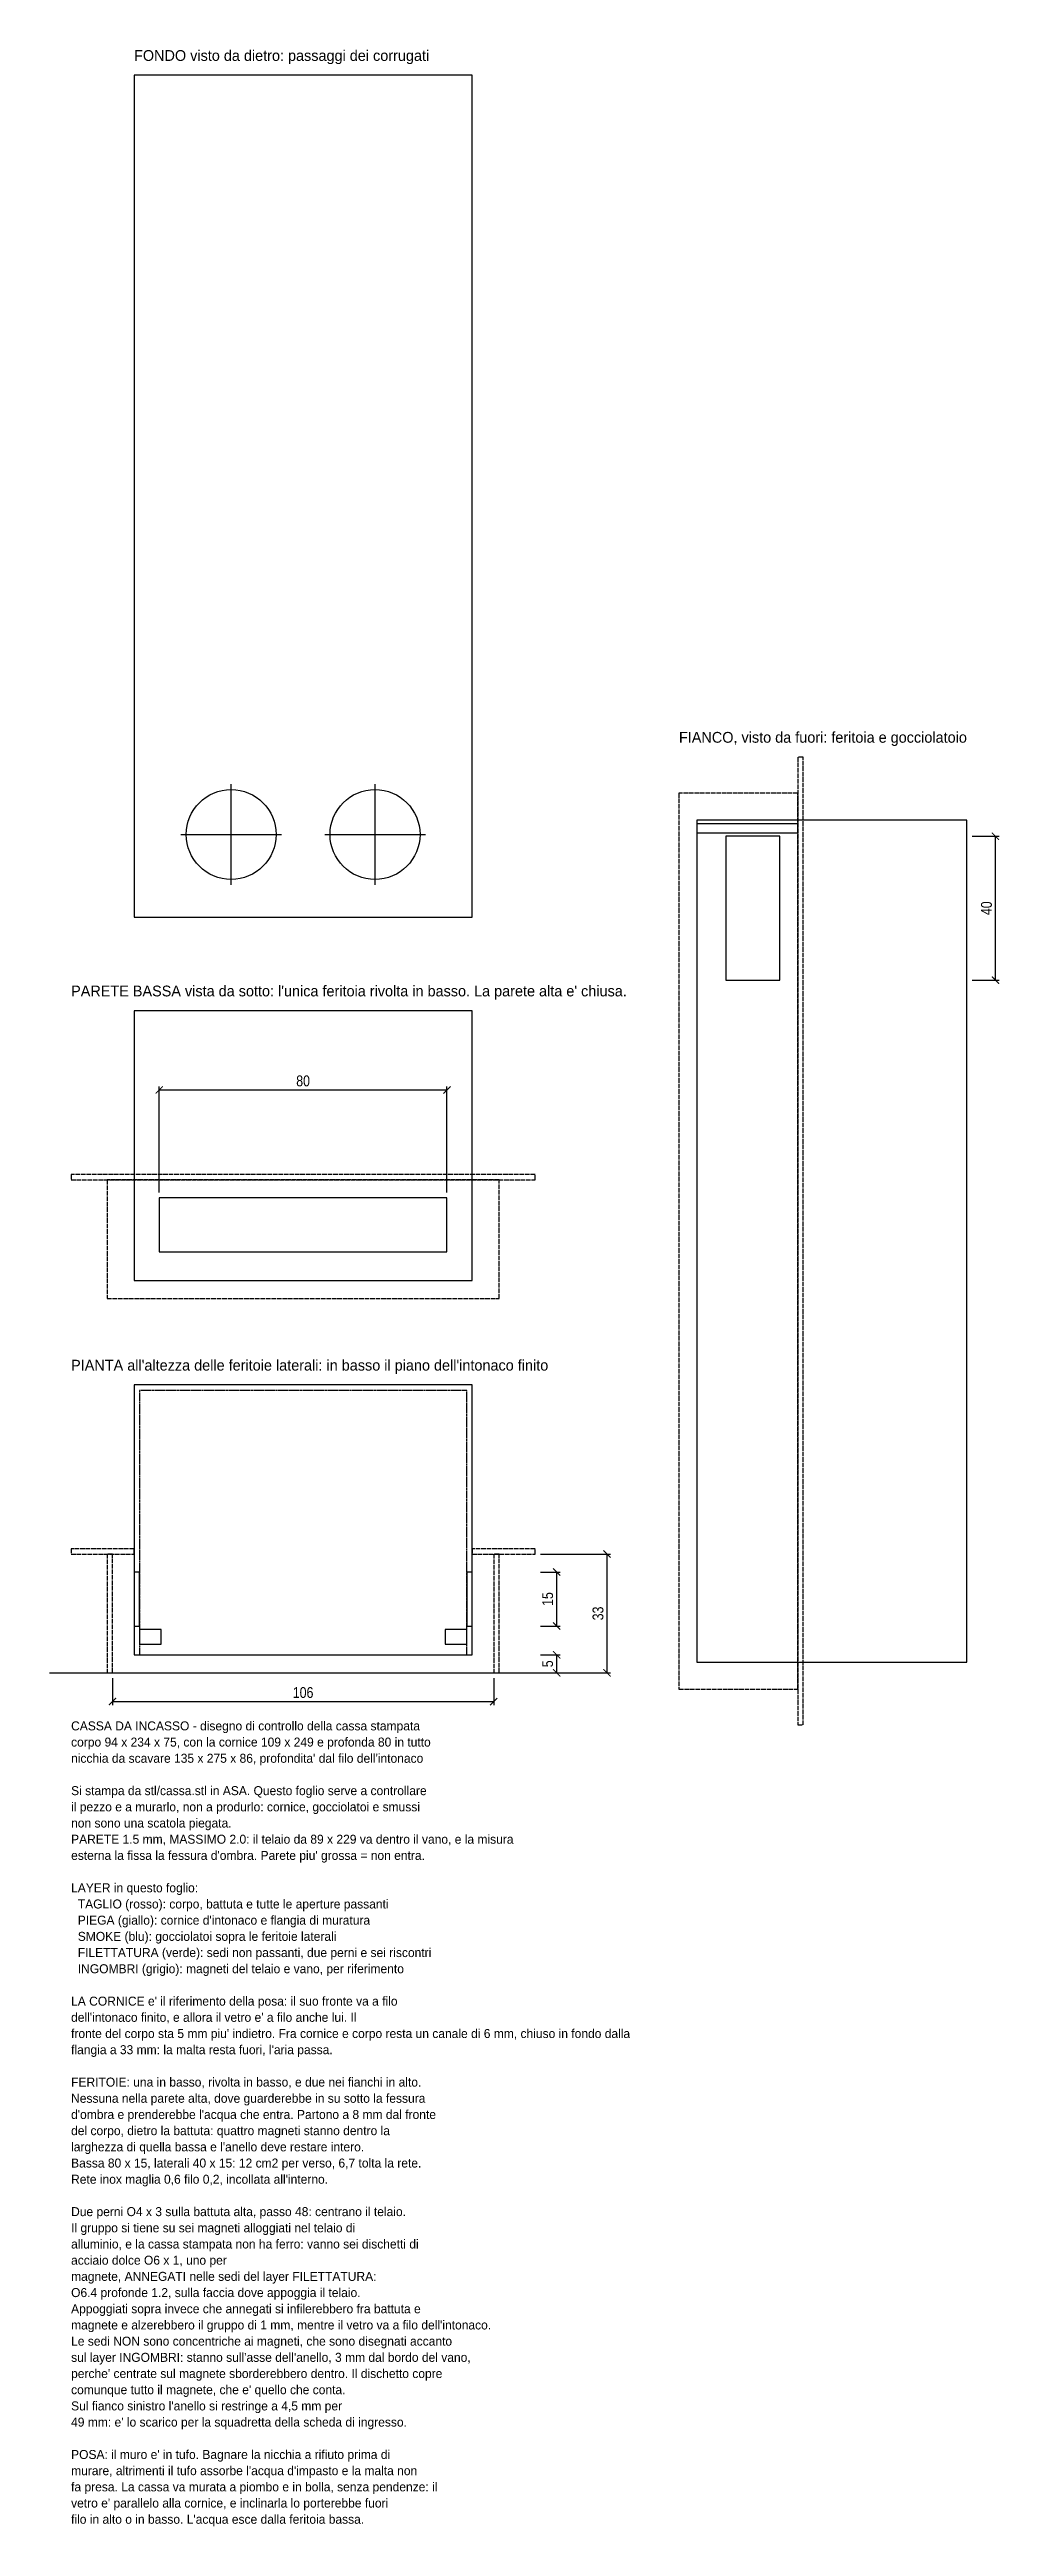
# Model space of a CAD drawing. Header units: millimetres. Extents: x -70 to 194, y -237 to 746.
# Drawn here: x -70 to 194, y -237 to 451 of the extents above; entities that cross this region are included whole.
import ezdxf

# ---------------------------------------------------------------- set-up
doc = ezdxf.new("R2010")
doc.units = ezdxf.units.MM
doc.linetypes.add('DASHED', pattern=[1.524, 1.27, -0.254])
doc.linetypes.add('DASHED2', pattern=[0.762, 0.635, -0.127])
for name, color, linetype in [('INGOMBRI', 8, 'DASHED2'), ('NOTE', 6, 'CONTINUOUS'), ('PIEGA', 2, 'DASHED'), ('QUOTE', 8, 'CONTINUOUS'), ('SMOKE', 5, 'CONTINUOUS'), ('TAGLIO', 1, 'CONTINUOUS')]:
    doc.layers.add(name, color=color, linetype=linetype)
doc.styles.add('OpenSansCondensed-Light', font='OpenSansCondensed-Light.ttf')
doc.dimstyles.new('EZDXF', dxfattribs={"dimtxt": 3, "dimasz": 2, "dimexe": 1, "dimexo": 1.5, "dimgap": 1, "dimtad": 1, "dimdec": 1, "dimzin": 12, "dimdsep": 46, "dimtxsty": 'OpenSansCondensed-Light', "dimblk": 'ARCHTICK', "dimcen": 2.5, "dimazin": 3, "dimtfac": 0.5, "dimtmove": 2, "dimatfit": 3})

msp = doc.modelspace()

# ---------------------------------------------------------------- texts
at = {"layer": 'NOTE'}
for s, height, p in [('FONDO visto da dietro: passaggi dei corrugati', 3, (-47, 448)), ('FIANCO, visto da fuori: feritoia e gocciolatoio', 3, (104.5, 258.5)), ("PARETE BASSA vista da sotto: l'unica feritoia rivolta in basso. La parete alta e' chiusa.", 3, (-64.5, 188)), ("PIANTA all'altezza delle feritoie laterali: in basso il piano dell'intonaco finito", 3, (-64.5, 84)), ('CASSA DA INCASSO - disegno di controllo della cassa stampata', 2.5, (-64.5, -16)), ('corpo 94 x 234 x 75, con la cornice 109 x 249 e profonda 80 in tutto', 2.5, (-64.5, -20.5)), ("nicchia da scavare 135 x 275 x 86, profondita' dal filo dell'intonaco", 2.5, (-64.5, -25)), ('Si stampa da stl/cassa.stl in ASA. Questo foglio serve a controllare', 2.5, (-64.5, -34)), ('il pezzo e a murarlo, non a produrlo: cornice, gocciolatoi e smussi', 2.5, (-64.5, -38.5)), ('non sono una scatola piegata.', 2.5, (-64.5, -43)), ('PARETE 1.5 mm, MASSIMO 2.0: il telaio da 89 x 229 va dentro il vano, e la misura', 2.5, (-64.5, -47.5)), ("esterna la fissa la fessura d'ombra. Parete piu' grossa = non entra.", 2.5, (-64.5, -52)), ('LAYER in questo foglio:', 2.5, (-64.5, -61)), ('  TAGLIO (rosso): corpo, battuta e tutte le aperture passanti', 2.5, (-64.5, -65.5)), ("  PIEGA (giallo): cornice d'intonaco e flangia di muratura", 2.5, (-64.5, -70)), ('  SMOKE (blu): gocciolatoi sopra le feritoie laterali', 2.5, (-64.5, -74.5)), ('  FILETTATURA (verde): sedi non passanti, due perni e sei riscontri', 2.5, (-64.5, -79)), ('  INGOMBRI (grigio): magneti del telaio e vano, per riferimento', 2.5, (-64.5, -83.5)), ("dell'intonaco finito, e allora il vetro e' a filo anche lui. Il", 2.5, (-64.5, -97)), ("LA CORNICE e' il riferimento della posa: il suo fronte va a filo", 2.5, (-64.5, -92.5)), ("fronte del corpo sta 5 mm piu' indietro. Fra cornice e corpo resta un canale di 6 mm, chiuso in fondo dalla", 2.5, (-64.5, -101.5)), ("flangia a 33 mm: la malta resta fuori, l'aria passa.", 2.5, (-64.5, -106)), ('FERITOIE: una in basso, rivolta in basso, e due nei fianchi in alto.', 2.5, (-64.5, -115)), ('Nessuna nella parete alta, dove guarderebbe in su sotto la fessura', 2.5, (-64.5, -119.5)), ("d'ombra e prenderebbe l'acqua che entra. Partono a 8 mm dal fronte", 2.5, (-64.5, -124)), ('del corpo, dietro la battuta: quattro magneti stanno dentro la', 2.5, (-64.5, -128.5)), ("larghezza di quella bassa e l'anello deve restare intero.", 2.5, (-64.5, -133)), ('Bassa 80 x 15, laterali 40 x 15: 12 cm2 per verso, 6,7 tolta la rete.', 2.5, (-64.5, -137.5)), ("Rete inox maglia 0,6 filo 0,2, incollata all'interno.", 2.5, (-64.5, -142)), ('Due perni O4 x 3 sulla battuta alta, passo 48: centrano il telaio.', 2.5, (-64.5, -151)), ('alluminio, e la cassa stampata non ha ferro: vanno sei dischetti di', 2.5, (-64.5, -160)), ('Il gruppo si tiene su sei magneti alloggiati nel telaio di', 2.5, (-64.5, -155.5)), ('acciaio dolce O6 x 1, uno per', 2.5, (-64.5, -164.5)), ('O6.4 profonde 1.2, sulla faccia dove appoggia il telaio.', 2.5, (-64.5, -173.5)), ('magnete, ANNEGATI nelle sedi del layer FILETTATURA:', 2.5, (-64.5, -169)), ('Appoggiati sopra invece che annegati si infilerebbero fra battuta e', 2.5, (-64.5, -178)), ("magnete e alzerebbero il gruppo di 1 mm, mentre il vetro va a filo dell'intonaco.", 2.5, (-64.5, -182.5)), ('Le sedi NON sono concentriche ai magneti, che sono disegnati accanto', 2.5, (-64.5, -187)), ("sul layer INGOMBRI: stanno sull'asse dell'anello, 3 mm dal bordo del vano,", 2.5, (-64.5, -191.5)), ("comunque tutto il magnete, che e' quello che conta.", 2.5, (-64.5, -200.5)), ("perche' centrate sul magnete sborderebbero dentro. Il dischetto copre", 2.5, (-64.5, -196)), ("Sul fianco sinistro l'anello si restringe a 4,5 mm per", 2.5, (-64.5, -205)), ("49 mm: e' lo scarico per la squadretta della scheda di ingresso.", 2.5, (-64.5, -209.5)), ("POSA: il muro e' in tufo. Bagnare la nicchia a rifiuto prima di", 2.5, (-64.5, -218.5)), ('fa presa. La cassa va murata a piombo e in bolla, senza pendenze: il', 2.5, (-64.5, -227.5)), ("murare, altrimenti il tufo assorbe l'acqua d'impasto e la malta non", 2.5, (-64.5, -223)), ("vetro e' parallelo alla cornice, e inclinarla lo porterebbe fuori", 2.5, (-64.5, -232)), ("filo in alto o in basso. L'acqua esce dalla feritoia bassa.", 2.5, (-64.5, -236.5))]:
    msp.add_text(s, height=height, dxfattribs=at).set_placement(p)

# ---------------------------------------------------------------- blocks, each defined once
blk = doc.blocks.new('_ARCHTICK')
at = {"color": 0, "linetype": 'BYBLOCK', "const_width": 0.15}
blk.add_lwpolyline([(-0.5, -0.5), (0.5, 0.5)], dxfattribs=at)

# ---------------------------------------------------------------- dimensions: what is measured, and where the dimension line sits
at = {"layer": 'QUOTE'}
for base, p1, p2 in [((192.5, 192.5), (184.5, 192.5), (184.5, 232.5)), ((84.5, 0), (64.5, 0), (64.5, 33)), ((70.5, 13), (64.5, 13), (64.5, 28)), ((70.5, 0), (64.5, 0), (64.5, 5))]:
    msp.add_linear_dim(base=base, p1=p1, p2=p2, angle=90, dimstyle='EZDXF', dxfattribs=at).render()
for base, p1, p2 in [((-40, 162), (-40, 132), (40, 132)), ((-53, -8), (-53, 0), (53, 0))]:
    msp.add_linear_dim(base=base, p1=p1, p2=p2, dimstyle='EZDXF', dxfattribs=at).render()

# ---------------------------------------------------------------- linework, layer by layer
at = {"layer": 'INGOMBRI'}
msp.add_lwpolyline([(-45.5, 5), (45.5, 5), (45.5, 78.5), (-45.5, 78.5)], close=True, dxfattribs=at)
at = {"layer": 'PIEGA'}
for points in [[(137.5, -14.5), (139, -14.5), (139, 254.5), (137.5, 254.5)], [(104.5, -4.5), (137.5, -4.5), (137.5, 244.5), (104.5, 244.5)], [(-64.5, 137), (64.5, 137), (64.5, 138.5), (-64.5, 138.5)], [(-54.5, 104), (54.5, 104), (54.5, 137), (-54.5, 137)], [(-64.5, 33), (-47, 33), (-47, 34.5), (-64.5, 34.5)], [(47, 33), (64.5, 33), (64.5, 34.5), (47, 34.5)], [(-54.5, 0), (-53, 0), (-53, 33), (-54.5, 33)], [(53, 0), (54.5, 0), (54.5, 33), (53, 33)]]:
    msp.add_lwpolyline(points, close=True, dxfattribs=at)
at = {"layer": 'QUOTE'}
for p, q in [((-20, 219), (-20, 247)), ((20, 219), (20, 247)), ((-34, 233), (-6, 233)), ((6, 233), (34, 233)), ((-70.5, 0), (70.5, 0))]:
    msp.add_line(p, q, dxfattribs=at)
at = {"layer": 'SMOKE'}
msp.add_lwpolyline([(109.5, 233.5), (137.5, 233.5), (137.5, 236), (109.5, 236)], close=True, dxfattribs=at)
at = {"layer": 'TAGLIO'}
for points in [[(-47, 210), (47, 210), (47, 444), (-47, 444)], [(109.5, 3), (184.5, 3), (184.5, 237), (109.5, 237)], [(117.5, 192.5), (132.5, 192.5), (132.5, 232.5), (117.5, 232.5)], [(-47, 109), (47, 109), (47, 184), (-47, 184)], [(-40, 117), (40, 117), (40, 132), (-40, 132)], [(-47, 5), (47, 5), (47, 80), (-47, 80)], [(-47, 13), (-45.5, 13), (-45.5, 28), (-47, 28)], [(45.5, 13), (47, 13), (47, 28), (45.5, 28)], [(-45.5, 8), (-39.5, 8), (-39.5, 12), (-45.5, 12)], [(39.5, 8), (45.5, 8), (45.5, 12), (39.5, 12)]]:
    msp.add_lwpolyline(points, close=True, dxfattribs=at)
for centre in [(-20, 233), (20, 233)]:
    msp.add_circle(centre, 12.5, dxfattribs=at)

msp.set_redraw_order([(e.dxf.handle, doc.entitydb.next_handle()) for e in msp.query("TEXT MTEXT ATTDEF DIMENSION ARC_DIMENSION")])  # texts and dimensions are drawn at this point

doc.saveas('drawing.dxf')
